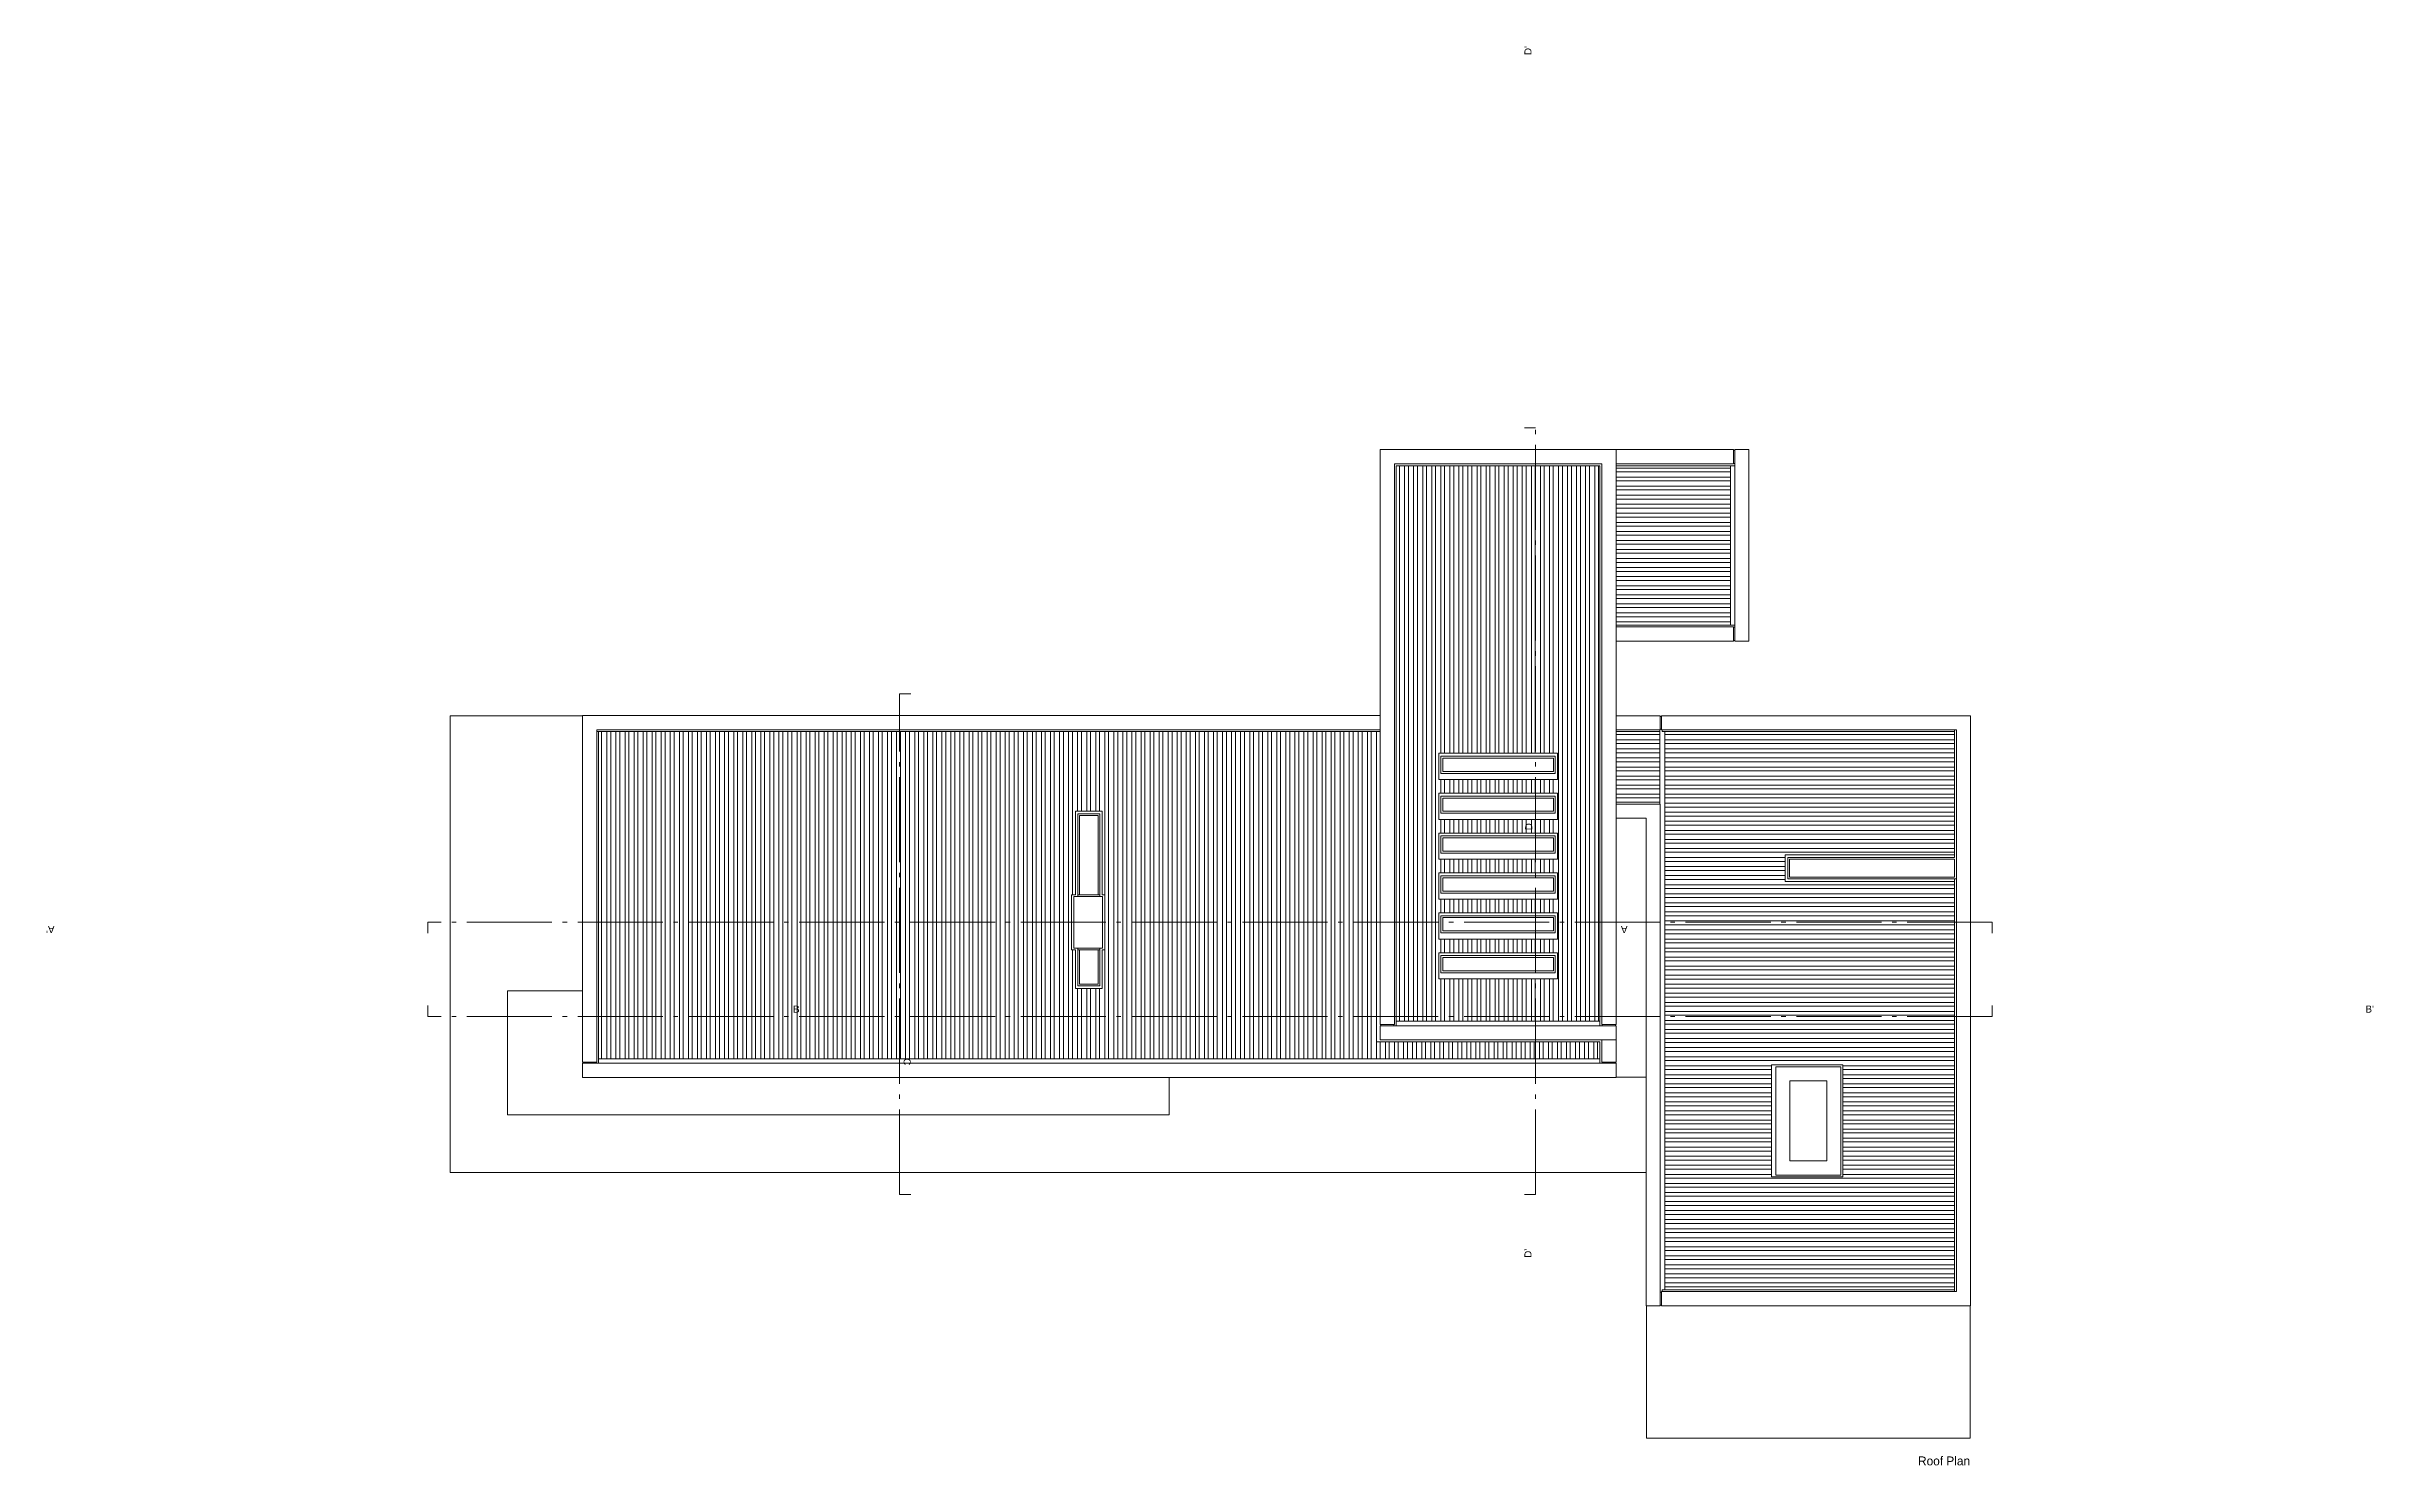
# Model space of a CAD drawing. Header units: inches. Extents: x 23 to 96, y 10 to 141.
# Drawn here: x 27.1 to 79.6, y 109.1 to 141.1 of the extents above; entities that cross this region are included whole.
import ezdxf

# ---------------------------------------------------------------- set-up
doc = ezdxf.new("R2010")
doc.units = ezdxf.units.IN
doc.header["$MEASUREMENT"] = 0
doc.linetypes.add('ACAD_ISO04W100', pattern=[30, 24, -3, 0, -3])
for name, color, linetype, lineweight in [('Dash dot', 252, 'ACAD_ISO04W100', 0), ('Legends', 7, 'Continuous', 0), ('View in first plane', 250, 'Continuous', 0), ('View in second plane', 253, 'Continuous', 0)]:
    doc.layers.add(name, color=color, linetype=linetype, lineweight=lineweight)
doc.styles.add('texto', font='txt.shx')

msp = doc.modelspace()

# ---------------------------------------------------------------- texts
at = {"layer": 'Legends', "char_height": 0.16, "width": 8.5641, "attachment_point": 3, "style": 'texto'}
for s, insert, rotation in [("{\\fArial|b0|i0|c0|p34;D'}", (60.468, 141.114), 90), ('{\\fArial|b0|i0|c0|p34;D}', (60.485, 123.577), 90), ("{\\fArial|b0|i0|c0|p34;A'}", (27.109, 121.099), 180), ('{\\fArial|b0|i0|c0|p34;A}', (62.646, 121.096), 180), ('{\\fArial|b0|i0|c0|p34;C}', (46.62, 118.111), 270), ("{\\fArial|b0|i0|c0|p34;D'}", (60.468, 113.971), 90)]:
    msp.add_mtext(s, dxfattribs=dict(at, insert=insert, rotation=rotation))
at = {"layer": 'Legends', "attachment_point": 3, "style": 'texto'}
for s, insert, char_height, width in [('{\\fArial|b0|i0|c0|p34;B}', (44.112, 119.461), 0.16, 8.5641), ("{\\fArial|b0|i0|c0|p34;B'}", (79.638, 119.461), 0.16, 8.5641), ('{\\fCentury Gothic|b0|i0|c0|p34;Roof Plan}', (70.525, 109.284), 0.2, 17.12821)]:
    msp.add_mtext(s, dxfattribs=dict(at, insert=insert, char_height=char_height, width=width))

# ---------------------------------------------------------------- linework, layer by layer
at = {"layer": 'Dash dot', "ltscale": 0.08}
for p, q in [((60.468, 132.496), (60.718, 132.496)), ((60.718, 115.196), (60.718, 132.496)), ((46.37, 115.196), (46.37, 126.496)), ((46.37, 126.496), (46.62, 126.496)), ((71.025, 121.343), (35.725, 121.343)), ((35.725, 121.093), (35.725, 121.343)), ((71.025, 121.093), (71.025, 121.343)), ((35.725, 119.211), (35.725, 119.461)), ((71.025, 119.211), (35.725, 119.211)), ((71.025, 119.461), (71.025, 119.211)), ((46.37, 115.196), (46.62, 115.196)), ((60.468, 115.196), (60.718, 115.196))]:
    msp.add_line(p, q, dxfattribs=at)
at = {"layer": 'View in first plane'}
for p, q in [((57.215, 119.036), (57.215, 132.006)), ((62.535, 132.006), (57.215, 132.006)), ((62.535, 119.036), (62.535, 132.006)), ((57.535, 119.036), (57.535, 131.686)), ((62.215, 131.686), (57.535, 131.686)), ((62.173, 131.644), (57.577, 131.644)), ((57.577, 119.006), (57.577, 131.644)), ((57.646, 119.107), (57.646, 131.644)), ((57.764, 119.107), (57.764, 131.644)), ((57.85, 119.107), (57.85, 131.644)), ((57.969, 119.107), (57.969, 131.644)), ((58.055, 119.107), (58.055, 131.644)), ((58.173, 119.107), (58.173, 131.644)), ((58.259, 119.107), (58.259, 131.644)), ((58.378, 119.107), (58.378, 131.644)), ((58.464, 119.107), (58.464, 131.644)), ((58.582, 125.154), (58.582, 131.644)), ((58.668, 125.154), (58.668, 131.644)), ((58.786, 125.154), (58.786, 131.644)), ((58.872, 125.154), (58.872, 131.644)), ((58.991, 125.154), (58.991, 131.644)), ((59.076, 125.154), (59.076, 131.644)), ((59.195, 125.154), (59.195, 131.644)), ((59.281, 125.154), (59.281, 131.644)), ((59.399, 125.154), (59.399, 131.644)), ((59.485, 125.154), (59.485, 131.644)), ((59.603, 125.154), (59.603, 131.644)), ((59.689, 125.154), (59.689, 131.644)), ((59.808, 125.154), (59.808, 131.644)), ((59.894, 125.154), (59.894, 131.644)), ((60.012, 125.154), (60.012, 131.644)), ((60.098, 125.154), (60.098, 131.644)), ((60.216, 125.154), (60.216, 131.644)), ((60.302, 125.154), (60.302, 131.644)), ((60.42, 125.154), (60.42, 131.644)), ((60.506, 125.154), (60.506, 131.644)), ((60.625, 125.154), (60.625, 131.644)), ((60.711, 125.154), (60.711, 131.644)), ((60.829, 125.154), (60.829, 131.644)), ((60.915, 125.154), (60.915, 131.644)), ((61.033, 125.154), (61.033, 131.644)), ((61.119, 125.154), (61.119, 131.644)), ((61.238, 119.107), (61.238, 131.644)), ((61.324, 119.107), (61.324, 131.644)), ((61.442, 119.107), (61.442, 131.644)), ((61.528, 119.107), (61.528, 131.644)), ((61.646, 119.107), (61.646, 131.644)), ((61.732, 119.107), (61.732, 131.644)), ((61.85, 119.107), (61.85, 131.644)), ((61.936, 119.107), (61.936, 131.644)), ((62.055, 119.107), (62.055, 131.644)), ((62.141, 119.107), (62.141, 131.644)), ((62.173, 119.006), (62.173, 131.644)), ((62.215, 119.036), (62.215, 131.686)), ((58.535, 125.154), (61.215, 125.154)), ((58.535, 124.562), (58.535, 125.154)), ((58.585, 125.088), (61.165, 125.088)), ((58.585, 124.7), (58.585, 125.088)), ((58.625, 125.044), (61.125, 125.044)), ((58.625, 124.744), (58.625, 125.044)), ((61.125, 124.744), (61.125, 125.044)), ((61.165, 124.7), (61.165, 125.088)), ((61.215, 124.562), (61.215, 125.154)), ((58.535, 124.562), (61.215, 124.562)), ((58.582, 124.562), (58.582, 124.254)), ((58.585, 124.7), (61.165, 124.7)), ((58.625, 124.744), (61.125, 124.744)), ((58.668, 124.562), (58.668, 124.254)), ((58.786, 124.562), (58.786, 124.254)), ((58.872, 124.562), (58.872, 124.254)), ((58.991, 124.562), (58.991, 124.254)), ((59.076, 124.562), (59.076, 124.254)), ((59.195, 124.562), (59.195, 124.254)), ((59.281, 124.562), (59.281, 124.254)), ((59.399, 124.562), (59.399, 124.254)), ((59.485, 124.562), (59.485, 124.254)), ((59.603, 124.562), (59.603, 124.254)), ((59.689, 124.562), (59.689, 124.254)), ((59.808, 124.562), (59.808, 124.254)), ((59.894, 124.562), (59.894, 124.254)), ((60.012, 124.562), (60.012, 124.254)), ((60.098, 124.562), (60.098, 124.254)), ((60.216, 124.562), (60.216, 124.254)), ((60.302, 124.562), (60.302, 124.254)), ((60.42, 124.562), (60.42, 124.254)), ((60.506, 124.562), (60.506, 124.254)), ((60.625, 124.562), (60.625, 124.254)), ((60.711, 124.562), (60.711, 124.254)), ((60.829, 124.562), (60.829, 124.254)), ((60.915, 124.562), (60.915, 124.254)), ((61.033, 124.562), (61.033, 124.254)), ((61.119, 124.562), (61.119, 124.254)), ((58.535, 124.254), (61.215, 124.254)), ((58.535, 123.662), (58.535, 124.254)), ((58.585, 124.188), (61.165, 124.188)), ((58.585, 123.8), (58.585, 124.188)), ((58.625, 124.144), (61.125, 124.144)), ((58.625, 123.844), (58.625, 124.144)), ((61.125, 123.844), (61.125, 124.144)), ((61.165, 123.8), (61.165, 124.188)), ((61.215, 123.662), (61.215, 124.254)), ((58.535, 123.662), (61.215, 123.662)), ((58.582, 123.662), (58.582, 123.354)), ((58.585, 123.8), (61.165, 123.8)), ((58.625, 123.844), (61.125, 123.844)), ((58.668, 123.662), (58.668, 123.354)), ((58.786, 123.662), (58.786, 123.354)), ((58.872, 123.662), (58.872, 123.354)), ((58.991, 123.662), (58.991, 123.354)), ((59.076, 123.662), (59.076, 123.354)), ((59.195, 123.662), (59.195, 123.354)), ((59.281, 123.662), (59.281, 123.354)), ((59.399, 123.662), (59.399, 123.354)), ((59.485, 123.662), (59.485, 123.354)), ((59.603, 123.662), (59.603, 123.354)), ((59.689, 123.662), (59.689, 123.354)), ((59.808, 123.662), (59.808, 123.354)), ((59.894, 123.662), (59.894, 123.354)), ((60.012, 123.662), (60.012, 123.354)), ((60.098, 123.662), (60.098, 123.354)), ((60.216, 123.662), (60.216, 123.354)), ((60.302, 123.662), (60.302, 123.354)), ((60.42, 123.662), (60.42, 123.354)), ((60.506, 123.662), (60.506, 123.354)), ((60.625, 123.662), (60.625, 123.354)), ((60.711, 123.662), (60.711, 123.354)), ((60.829, 123.662), (60.829, 123.354)), ((60.915, 123.662), (60.915, 123.354)), ((61.033, 123.662), (61.033, 123.354)), ((61.119, 123.662), (61.119, 123.354)), ((58.535, 123.354), (61.215, 123.354)), ((58.535, 122.762), (58.535, 123.354)), ((58.585, 123.288), (61.165, 123.288)), ((58.585, 122.9), (58.585, 123.288)), ((58.585, 122.9), (61.165, 122.9)), ((58.625, 123.244), (61.125, 123.244)), ((58.625, 122.944), (58.625, 123.244)), ((58.625, 122.944), (61.125, 122.944)), ((61.125, 122.944), (61.125, 123.244)), ((61.165, 122.9), (61.165, 123.288)), ((61.215, 122.762), (61.215, 123.354)), ((58.535, 122.762), (61.215, 122.762)), ((58.535, 122.454), (61.215, 122.454)), ((58.535, 121.862), (58.535, 122.454)), ((58.582, 122.762), (58.582, 122.454)), ((58.585, 122.388), (61.165, 122.388)), ((58.585, 122), (58.585, 122.388)), ((58.625, 122.344), (61.125, 122.344)), ((58.625, 122.044), (58.625, 122.344)), ((58.668, 122.762), (58.668, 122.454)), ((58.786, 122.762), (58.786, 122.454)), ((58.872, 122.762), (58.872, 122.454)), ((58.991, 122.762), (58.991, 122.454)), ((59.076, 122.762), (59.076, 122.454)), ((59.195, 122.762), (59.195, 122.454)), ((59.281, 122.762), (59.281, 122.454)), ((59.399, 122.762), (59.399, 122.454)), ((59.485, 122.762), (59.485, 122.454)), ((59.603, 122.762), (59.603, 122.454)), ((59.689, 122.762), (59.689, 122.454)), ((59.808, 122.762), (59.808, 122.454)), ((59.894, 122.762), (59.894, 122.454)), ((60.012, 122.762), (60.012, 122.454)), ((60.098, 122.762), (60.098, 122.454)), ((60.216, 122.762), (60.216, 122.454)), ((60.302, 122.762), (60.302, 122.454)), ((60.42, 122.762), (60.42, 122.454)), ((60.506, 122.762), (60.506, 122.454)), ((60.625, 122.762), (60.625, 122.454)), ((60.711, 122.762), (60.711, 122.454)), ((60.829, 122.762), (60.829, 122.454)), ((60.915, 122.762), (60.915, 122.454)), ((61.033, 122.762), (61.033, 122.454)), ((61.119, 122.762), (61.119, 122.454)), ((61.125, 122.044), (61.125, 122.344)), ((61.165, 122), (61.165, 122.388)), ((61.215, 121.862), (61.215, 122.454)), ((58.535, 121.862), (61.215, 121.862)), ((58.582, 121.862), (58.582, 121.554)), ((58.585, 122), (61.165, 122)), ((58.625, 122.044), (61.125, 122.044)), ((58.668, 121.862), (58.668, 121.554)), ((58.786, 121.862), (58.786, 121.554)), ((58.872, 121.862), (58.872, 121.554)), ((58.991, 121.862), (58.991, 121.554)), ((59.076, 121.862), (59.076, 121.554)), ((59.195, 121.862), (59.195, 121.554)), ((59.281, 121.862), (59.281, 121.554)), ((59.399, 121.862), (59.399, 121.554)), ((59.485, 121.862), (59.485, 121.554)), ((59.603, 121.862), (59.603, 121.554)), ((59.689, 121.862), (59.689, 121.554)), ((59.808, 121.862), (59.808, 121.554)), ((59.894, 121.862), (59.894, 121.554)), ((60.012, 121.862), (60.012, 121.554)), ((60.098, 121.862), (60.098, 121.554)), ((60.216, 121.862), (60.216, 121.554)), ((60.302, 121.862), (60.302, 121.554)), ((60.42, 121.862), (60.42, 121.554)), ((60.506, 121.862), (60.506, 121.554)), ((60.625, 121.862), (60.625, 121.554)), ((60.711, 121.862), (60.711, 121.554)), ((60.829, 121.862), (60.829, 121.554)), ((60.915, 121.862), (60.915, 121.554)), ((61.033, 121.862), (61.033, 121.554)), ((61.119, 121.862), (61.119, 121.554)), ((58.535, 121.554), (61.215, 121.554)), ((58.535, 120.962), (58.535, 121.554)), ((58.585, 121.488), (61.165, 121.488)), ((58.585, 121.1), (58.585, 121.488)), ((58.625, 121.444), (61.125, 121.444)), ((58.625, 121.144), (58.625, 121.444)), ((61.125, 121.144), (61.125, 121.444)), ((61.165, 121.1), (61.165, 121.488)), ((61.215, 120.962), (61.215, 121.554)), ((58.535, 120.962), (61.215, 120.962)), ((58.582, 120.962), (58.582, 120.654)), ((58.585, 121.1), (61.165, 121.1)), ((58.625, 121.144), (61.125, 121.144)), ((58.668, 120.962), (58.668, 120.654)), ((58.786, 120.962), (58.786, 120.654)), ((58.872, 120.962), (58.872, 120.654)), ((58.991, 120.962), (58.991, 120.654)), ((59.076, 120.962), (59.076, 120.654)), ((59.195, 120.962), (59.195, 120.654)), ((59.281, 120.962), (59.281, 120.654)), ((59.399, 120.962), (59.399, 120.654)), ((59.485, 120.962), (59.485, 120.654)), ((59.603, 120.962), (59.603, 120.654)), ((59.689, 120.962), (59.689, 120.654)), ((59.808, 120.962), (59.808, 120.654)), ((59.894, 120.962), (59.894, 120.654)), ((60.012, 120.962), (60.012, 120.654)), ((60.098, 120.962), (60.098, 120.654)), ((60.216, 120.962), (60.216, 120.654)), ((60.302, 120.962), (60.302, 120.654)), ((60.42, 120.962), (60.42, 120.654)), ((60.506, 120.962), (60.506, 120.654)), ((60.625, 120.962), (60.625, 120.654)), ((60.711, 120.962), (60.711, 120.654)), ((60.829, 120.962), (60.829, 120.654)), ((60.915, 120.962), (60.915, 120.654)), ((61.033, 120.962), (61.033, 120.654)), ((61.119, 120.962), (61.119, 120.654)), ((58.535, 120.654), (61.215, 120.654)), ((58.535, 120.062), (58.535, 120.654)), ((58.585, 120.588), (61.165, 120.588)), ((58.585, 120.2), (58.585, 120.588)), ((58.625, 120.544), (61.125, 120.544)), ((58.625, 120.244), (58.625, 120.544)), ((58.625, 120.244), (61.125, 120.244)), ((61.125, 120.244), (61.125, 120.544)), ((61.165, 120.2), (61.165, 120.588)), ((61.215, 120.062), (61.215, 120.654)), ((58.535, 120.062), (61.215, 120.062)), ((58.582, 120.062), (58.582, 119.107)), ((58.585, 120.2), (61.165, 120.2)), ((58.668, 120.062), (58.668, 119.107)), ((58.786, 120.062), (58.786, 119.107)), ((58.872, 120.062), (58.872, 119.107)), ((58.991, 120.062), (58.991, 119.107)), ((59.076, 120.062), (59.076, 119.107)), ((59.195, 120.062), (59.195, 119.107)), ((59.281, 120.062), (59.281, 119.107)), ((59.399, 120.062), (59.399, 119.107)), ((59.485, 120.062), (59.485, 119.107)), ((59.603, 120.062), (59.603, 119.107)), ((59.689, 120.062), (59.689, 119.107)), ((59.808, 120.062), (59.808, 119.107)), ((59.894, 120.062), (59.894, 119.107)), ((60.012, 120.062), (60.012, 119.107)), ((60.098, 120.062), (60.098, 119.107)), ((60.216, 120.062), (60.216, 119.107)), ((60.302, 120.062), (60.302, 119.107)), ((60.42, 120.062), (60.42, 119.107)), ((60.506, 120.062), (60.506, 119.107)), ((60.625, 120.062), (60.625, 119.107)), ((60.711, 120.062), (60.711, 119.107)), ((60.829, 120.062), (60.829, 119.107)), ((60.915, 120.062), (60.915, 119.107)), ((61.033, 120.062), (61.033, 119.107)), ((61.119, 120.062), (61.119, 119.107)), ((57.535, 119.036), (57.215, 119.036)), ((57.215, 118.686), (57.215, 119.006)), ((62.535, 119.006), (57.215, 119.006)), ((62.535, 118.686), (57.215, 118.686)), ((57.225, 119.036), (57.225, 119.006)), ((57.525, 119.036), (57.525, 119.006)), ((57.577, 119.107), (62.173, 119.107)), ((62.215, 119.036), (62.535, 119.036)), ((62.225, 119.036), (62.225, 119.006)), ((62.525, 119.036), (62.525, 119.006)), ((62.535, 118.686), (62.535, 119.006))]:
    msp.add_line(p, q, dxfattribs=at)
at = {"layer": 'View in second plane'}
for p, q in [((62.535, 132.006), (65.185, 132.006)), ((65.185, 131.686), (65.185, 132.006)), ((65.185, 131.996), (65.215, 131.996)), ((65.215, 127.686), (65.215, 132.006)), ((65.215, 132.006), (65.535, 132.006)), ((65.535, 127.686), (65.535, 132.006)), ((62.535, 131.686), (65.185, 131.686)), ((65.215, 131.644), (62.535, 131.644)), ((65.115, 131.591), (62.535, 131.591)), ((65.115, 131.505), (62.535, 131.505)), ((65.115, 131.387), (62.535, 131.387)), ((65.115, 131.301), (62.535, 131.301)), ((65.115, 128.048), (65.115, 131.644)), ((65.185, 131.696), (65.215, 131.696)), ((65.115, 131.182), (62.535, 131.182)), ((65.115, 131.096), (62.535, 131.096)), ((65.115, 130.978), (62.535, 130.978)), ((65.115, 130.892), (62.535, 130.892)), ((65.115, 130.774), (62.535, 130.774)), ((65.115, 130.688), (62.535, 130.688)), ((65.115, 130.57), (62.535, 130.57)), ((65.115, 130.484), (62.535, 130.484)), ((65.115, 130.365), (62.535, 130.365)), ((65.115, 130.279), (62.535, 130.279)), ((65.115, 130.161), (62.535, 130.161)), ((65.115, 130.075), (62.535, 130.075)), ((65.115, 129.957), (62.535, 129.957)), ((65.115, 129.871), (62.535, 129.871)), ((65.115, 129.752), (62.535, 129.752)), ((65.115, 129.666), (62.535, 129.666)), ((65.115, 129.548), (62.535, 129.548)), ((65.115, 129.462), (62.535, 129.462)), ((65.115, 129.344), (62.535, 129.344)), ((65.115, 129.258), (62.535, 129.258)), ((65.115, 129.14), (62.535, 129.14)), ((65.115, 129.054), (62.535, 129.054)), ((65.115, 128.935), (62.535, 128.935)), ((65.115, 128.849), (62.535, 128.849)), ((65.115, 128.731), (62.535, 128.731)), ((65.115, 128.645), (62.535, 128.645)), ((65.115, 128.527), (62.535, 128.527)), ((65.115, 128.44), (62.535, 128.44)), ((65.115, 128.322), (62.535, 128.322)), ((65.115, 128.236), (62.535, 128.236)), ((65.115, 128.118), (62.535, 128.118)), ((65.215, 128.048), (62.535, 128.048)), ((62.535, 128.006), (65.185, 128.006)), ((62.535, 127.686), (65.185, 127.686)), ((65.185, 128.006), (65.185, 127.686)), ((65.185, 127.996), (65.215, 127.996)), ((65.185, 127.696), (65.215, 127.696)), ((65.215, 127.686), (65.535, 127.686)), ((36.225, 125.996), (36.225, 115.696)), ((39.215, 125.996), (36.225, 125.996)), ((57.215, 126.006), (39.215, 126.006)), ((39.215, 118.186), (39.215, 126.006)), ((57.215, 125.686), (39.535, 125.686)), ((39.535, 118.186), (39.535, 125.686)), ((57.215, 125.644), (39.535, 125.644)), ((39.577, 118.158), (39.577, 125.644)), ((39.646, 118.257), (39.646, 125.644)), ((39.764, 118.257), (39.764, 125.644)), ((39.85, 118.257), (39.85, 125.644)), ((39.968, 118.257), (39.968, 125.644)), ((40.055, 118.257), (40.055, 125.644)), ((40.173, 118.257), (40.173, 125.644)), ((40.259, 118.257), (40.259, 125.644)), ((40.378, 118.257), (40.378, 125.644)), ((40.464, 118.257), (40.464, 125.644)), ((40.582, 118.257), (40.582, 125.644)), ((40.668, 118.257), (40.668, 125.644)), ((40.786, 118.257), (40.786, 125.644)), ((40.872, 118.257), (40.872, 125.644)), ((40.991, 118.257), (40.991, 125.644)), ((41.076, 118.257), (41.076, 125.644)), ((41.195, 118.257), (41.195, 125.644)), ((41.281, 118.257), (41.281, 125.644)), ((41.399, 118.257), (41.399, 125.644)), ((41.485, 118.257), (41.485, 125.644)), ((41.603, 118.257), (41.603, 125.644)), ((41.689, 118.257), (41.689, 125.644)), ((41.808, 118.257), (41.808, 125.644)), ((41.894, 118.257), (41.894, 125.644)), ((42.012, 118.257), (42.012, 125.644)), ((42.098, 118.257), (42.098, 125.644)), ((42.216, 118.257), (42.216, 125.644)), ((42.302, 118.257), (42.302, 125.644)), ((42.42, 118.257), (42.42, 125.644)), ((42.506, 118.257), (42.506, 125.644)), ((42.625, 118.257), (42.625, 125.644)), ((42.711, 118.257), (42.711, 125.644)), ((42.829, 118.257), (42.829, 125.644)), ((42.915, 118.257), (42.915, 125.644)), ((43.033, 118.257), (43.033, 125.644)), ((43.119, 118.257), (43.119, 125.644)), ((43.238, 118.257), (43.238, 125.644)), ((43.324, 118.257), (43.324, 125.644)), ((43.442, 118.257), (43.442, 125.644)), ((43.528, 118.257), (43.528, 125.644)), ((43.646, 118.257), (43.646, 125.644)), ((43.732, 118.257), (43.732, 125.644)), ((43.85, 118.257), (43.85, 125.644)), ((43.936, 118.257), (43.936, 125.644)), ((44.055, 118.257), (44.055, 125.644)), ((44.141, 118.257), (44.141, 125.644)), ((44.259, 118.257), (44.259, 125.644)), ((44.345, 118.257), (44.345, 125.644)), ((44.463, 118.257), (44.463, 125.644)), ((44.549, 118.257), (44.549, 125.644)), ((44.668, 118.257), (44.668, 125.644)), ((44.753, 118.257), (44.753, 125.644)), ((44.872, 118.257), (44.872, 125.644)), ((44.958, 118.257), (44.958, 125.644)), ((45.076, 118.257), (45.076, 125.644)), ((45.162, 118.257), (45.162, 125.644)), ((45.28, 118.257), (45.28, 125.644)), ((45.366, 118.257), (45.366, 125.644)), ((45.485, 118.257), (45.485, 125.644)), ((45.571, 118.257), (45.571, 125.644)), ((45.689, 118.257), (45.689, 125.644)), ((45.775, 118.257), (45.775, 125.644)), ((45.893, 118.257), (45.893, 125.644)), ((45.979, 118.257), (45.979, 125.644)), ((46.097, 118.257), (46.097, 125.644)), ((46.183, 118.257), (46.183, 125.644)), ((46.302, 118.257), (46.302, 125.644)), ((46.388, 118.257), (46.388, 125.644)), ((46.506, 118.257), (46.506, 125.644)), ((46.592, 118.257), (46.592, 125.644)), ((46.71, 118.257), (46.71, 125.644)), ((46.796, 118.257), (46.796, 125.644)), ((46.915, 118.257), (46.915, 125.644)), ((47.001, 118.257), (47.001, 125.644)), ((47.119, 118.257), (47.119, 125.644)), ((47.205, 118.257), (47.205, 125.644)), ((47.323, 118.257), (47.323, 125.644)), ((47.409, 118.257), (47.409, 125.644)), ((47.527, 118.257), (47.527, 125.644)), ((47.613, 118.257), (47.613, 125.644)), ((47.732, 118.257), (47.732, 125.644)), ((47.818, 118.257), (47.818, 125.644)), ((47.936, 118.257), (47.936, 125.644)), ((48.022, 118.257), (48.022, 125.644)), ((48.14, 118.257), (48.14, 125.644)), ((48.226, 118.257), (48.226, 125.644)), ((48.344, 118.257), (48.344, 125.644)), ((48.43, 118.257), (48.43, 125.644)), ((48.549, 118.257), (48.549, 125.644)), ((48.635, 118.257), (48.635, 125.644)), ((48.753, 118.257), (48.753, 125.644)), ((48.839, 118.257), (48.839, 125.644)), ((48.957, 118.257), (48.957, 125.644)), ((49.043, 118.257), (49.043, 125.644)), ((49.162, 118.257), (49.162, 125.644)), ((49.248, 118.257), (49.248, 125.644)), ((49.366, 118.257), (49.366, 125.644)), ((49.452, 118.257), (49.452, 125.644)), ((49.57, 118.257), (49.57, 125.644)), ((49.656, 118.257), (49.656, 125.644)), ((49.774, 118.257), (49.774, 125.644)), ((49.86, 118.257), (49.86, 125.644)), ((49.979, 118.257), (49.979, 125.644)), ((50.065, 118.257), (50.065, 125.644)), ((50.183, 118.257), (50.183, 125.644)), ((50.269, 121.961), (50.269, 125.644)), ((50.387, 123.846), (50.387, 125.644)), ((50.473, 123.846), (50.473, 125.644)), ((50.592, 123.846), (50.592, 125.644)), ((50.678, 123.846), (50.678, 125.644)), ((50.796, 123.846), (50.796, 125.644)), ((50.882, 123.846), (50.882, 125.644)), ((51, 118.257), (51, 125.644)), ((51.086, 118.257), (51.086, 125.644)), ((51.204, 118.257), (51.204, 125.644)), ((51.29, 118.257), (51.29, 125.644)), ((51.409, 118.257), (51.409, 125.644)), ((51.495, 118.257), (51.495, 125.644)), ((51.613, 118.257), (51.613, 125.644)), ((51.699, 118.257), (51.699, 125.644)), ((51.817, 118.257), (51.817, 125.644)), ((51.903, 118.257), (51.903, 125.644)), ((52.021, 118.257), (52.021, 125.644)), ((52.107, 118.257), (52.107, 125.644)), ((52.226, 118.257), (52.226, 125.644)), ((52.312, 118.257), (52.312, 125.644)), ((52.43, 118.257), (52.43, 125.644)), ((52.516, 118.257), (52.516, 125.644)), ((52.634, 118.257), (52.634, 125.644)), ((52.72, 118.257), (52.72, 125.644)), ((52.839, 118.257), (52.839, 125.644)), ((52.925, 118.257), (52.925, 125.644)), ((53.043, 118.257), (53.043, 125.644)), ((53.129, 118.257), (53.129, 125.644)), ((53.247, 118.257), (53.247, 125.644)), ((53.333, 118.257), (53.333, 125.644)), ((53.451, 118.257), (53.451, 125.644)), ((53.537, 118.257), (53.537, 125.644)), ((53.656, 118.257), (53.656, 125.644)), ((53.742, 118.257), (53.742, 125.644)), ((53.86, 118.257), (53.86, 125.644)), ((53.946, 118.257), (53.946, 125.644)), ((54.064, 118.257), (54.064, 125.644)), ((54.15, 118.257), (54.15, 125.644)), ((54.269, 118.257), (54.269, 125.644)), ((54.354, 118.257), (54.354, 125.644)), ((54.473, 118.257), (54.473, 125.644)), ((54.559, 118.257), (54.559, 125.644)), ((54.677, 118.257), (54.677, 125.644)), ((54.763, 118.257), (54.763, 125.644)), ((54.881, 118.257), (54.881, 125.644)), ((54.967, 118.257), (54.967, 125.644)), ((55.086, 118.257), (55.086, 125.644)), ((55.172, 118.257), (55.172, 125.644)), ((55.29, 118.257), (55.29, 125.644)), ((55.376, 118.257), (55.376, 125.644)), ((55.494, 118.257), (55.494, 125.644)), ((55.58, 118.257), (55.58, 125.644)), ((55.698, 118.257), (55.698, 125.644)), ((55.784, 118.257), (55.784, 125.644)), ((55.903, 118.257), (55.903, 125.644)), ((55.989, 118.257), (55.989, 125.644)), ((56.107, 118.257), (56.107, 125.644)), ((56.193, 118.257), (56.193, 125.644)), ((56.311, 118.257), (56.311, 125.644)), ((56.397, 118.257), (56.397, 125.644)), ((56.516, 118.257), (56.516, 125.644)), ((56.602, 118.257), (56.602, 125.644)), ((56.72, 118.257), (56.72, 125.644)), ((56.806, 118.257), (56.806, 125.644)), ((56.924, 118.257), (56.924, 125.644)), ((57.01, 118.257), (57.01, 125.644)), ((57.128, 118.257), (57.128, 125.644)), ((63.535, 125.996), (62.535, 125.996)), ((63.535, 125.686), (62.535, 125.686)), ((63.525, 125.644), (62.535, 125.644)), ((62.535, 125.575), (63.525, 125.575)), ((63.525, 125.686), (63.525, 125.644)), ((63.525, 124.006), (63.525, 125.644)), ((63.535, 125.686), (63.535, 125.996)), ((63.563, 125.986), (63.535, 125.986)), ((63.563, 125.696), (63.535, 125.696)), ((70.535, 125.996), (63.563, 125.996)), ((63.563, 125.686), (63.563, 125.996)), ((70.215, 125.686), (63.563, 125.686)), ((63.573, 125.686), (63.573, 125.644)), ((70.173, 125.644), (63.573, 125.644)), ((63.634, 113.048), (63.634, 125.644)), ((63.634, 125.575), (70.173, 125.575)), ((70.173, 122.801), (70.173, 125.686)), ((70.215, 113.006), (70.215, 125.686)), ((70.535, 112.686), (70.535, 125.996)), ((62.535, 125.457), (63.525, 125.457)), ((62.535, 125.371), (63.525, 125.371)), ((62.535, 125.253), (63.525, 125.253)), ((62.535, 125.166), (63.525, 125.166)), ((62.535, 125.048), (63.525, 125.048)), ((63.634, 125.457), (70.173, 125.457)), ((63.634, 125.371), (70.173, 125.371)), ((63.634, 125.253), (70.173, 125.253)), ((63.634, 125.166), (70.173, 125.166)), ((63.634, 125.048), (70.173, 125.048)), ((62.535, 124.962), (63.525, 124.962)), ((62.535, 124.844), (63.525, 124.844)), ((62.535, 124.758), (63.525, 124.758)), ((62.535, 124.639), (63.525, 124.639)), ((62.535, 124.553), (63.525, 124.553)), ((63.634, 124.962), (70.173, 124.962)), ((63.634, 124.844), (70.173, 124.844)), ((63.634, 124.758), (70.173, 124.758)), ((63.634, 124.639), (70.173, 124.639)), ((63.634, 124.553), (70.173, 124.553)), ((57.128, 123.936), (57.128, 124.349)), ((62.535, 124.435), (63.525, 124.435)), ((62.535, 124.349), (63.525, 124.349)), ((62.535, 124.231), (63.525, 124.231)), ((62.535, 124.145), (63.525, 124.145)), ((63.525, 124.048), (62.535, 124.048)), ((63.535, 124.006), (62.535, 124.006)), ((63.535, 112.686), (63.535, 124.006)), ((63.634, 124.435), (70.173, 124.435)), ((63.634, 124.349), (70.173, 124.349)), ((63.634, 124.231), (70.173, 124.231)), ((63.634, 124.145), (70.173, 124.145)), ((63.634, 124.026), (70.173, 124.026)), ((63.634, 123.941), (70.173, 123.941)), ((50.34, 121.961), (50.34, 123.846)), ((50.94, 123.846), (50.34, 123.846)), ((50.39, 121.921), (50.39, 123.786)), ((50.89, 123.786), (50.39, 123.786)), ((50.43, 121.961), (50.43, 123.746)), ((50.85, 123.746), (50.43, 123.746)), ((50.85, 121.961), (50.85, 123.746)), ((50.89, 121.921), (50.89, 123.786)), ((50.94, 121.961), (50.94, 123.846)), ((63.215, 123.686), (62.535, 123.686)), ((63.215, 112.686), (63.215, 123.686)), ((63.634, 123.822), (70.173, 123.822)), ((63.634, 123.736), (70.173, 123.736)), ((63.634, 123.618), (70.173, 123.618)), ((63.634, 123.532), (70.173, 123.532)), ((63.634, 123.414), (70.173, 123.414)), ((63.634, 123.328), (70.173, 123.328)), ((63.634, 123.209), (70.173, 123.209)), ((63.634, 123.123), (70.173, 123.123)), ((63.634, 123.005), (70.173, 123.005)), ((63.634, 122.919), (70.173, 122.919)), ((63.634, 122.801), (66.35, 122.801)), ((63.634, 122.715), (66.35, 122.715)), ((63.634, 122.597), (66.35, 122.597)), ((63.634, 122.511), (66.35, 122.511)), ((63.634, 122.392), (66.35, 122.392)), ((70.173, 122.861), (66.35, 122.861)), ((66.35, 122.861), (66.35, 122.261)), ((66.41, 122.801), (66.41, 122.321)), ((66.41, 122.801), (70.173, 122.801)), ((66.45, 122.361), (66.45, 122.761)), ((66.45, 122.761), (70.175, 122.761)), ((66.87, 122.761), (66.45, 122.761)), ((66.45, 122.361), (70.175, 122.361)), ((70.175, 122.361), (70.175, 122.761)), ((50.34, 121.961), (50.25, 121.961)), ((50.25, 120.717), (50.25, 121.961)), ((50.3, 120.759), (50.3, 121.921)), ((50.95, 121.921), (50.3, 121.921)), ((50.89, 121.961), (50.39, 121.961)), ((51, 121.961), (50.94, 121.961)), ((50.95, 120.759), (50.95, 121.921)), ((51, 120.717), (51, 121.961)), ((63.634, 122.306), (66.35, 122.306)), ((63.634, 122.188), (70.173, 122.188)), ((63.634, 122.102), (70.173, 122.102)), ((63.634, 121.984), (70.173, 121.984)), ((63.634, 121.898), (70.173, 121.898)), ((70.173, 122.261), (66.35, 122.261)), ((70.215, 122.321), (66.41, 122.321)), ((70.173, 113.006), (70.173, 122.321)), ((50.3, 120.759), (50.3, 121.671)), ((63.634, 121.779), (70.173, 121.779)), ((63.634, 121.693), (70.173, 121.693)), ((63.634, 121.575), (70.173, 121.575)), ((63.634, 121.489), (70.173, 121.489)), ((63.634, 121.371), (70.173, 121.371)), ((63.634, 121.285), (70.173, 121.285)), ((63.634, 121.167), (70.173, 121.167)), ((63.634, 121.081), (70.173, 121.081)), ((63.634, 120.962), (70.173, 120.962)), ((63.634, 120.876), (70.173, 120.876)), ((50.34, 120.717), (50.25, 120.717)), ((50.269, 118.257), (50.269, 120.717)), ((50.95, 120.759), (50.3, 120.759)), ((50.34, 119.846), (50.34, 120.717)), ((50.39, 119.906), (50.39, 120.759)), ((50.89, 120.717), (50.39, 120.717)), ((50.43, 119.946), (50.43, 120.717)), ((50.85, 119.946), (50.85, 120.717)), ((50.89, 119.906), (50.89, 120.759)), ((50.94, 119.846), (50.94, 120.717)), ((51, 120.717), (50.94, 120.717)), ((63.634, 120.758), (70.173, 120.758)), ((63.634, 120.672), (70.173, 120.672)), ((63.634, 120.554), (70.173, 120.554)), ((63.634, 120.468), (70.173, 120.468)), ((63.634, 120.349), (70.173, 120.349)), ((63.634, 120.264), (70.173, 120.264)), ((37.525, 116.996), (37.525, 119.796)), ((39.215, 119.796), (37.525, 119.796)), ((50.94, 119.846), (50.34, 119.846)), ((50.387, 118.257), (50.387, 119.846)), ((50.89, 119.906), (50.39, 119.906)), ((50.85, 119.946), (50.43, 119.946)), ((50.473, 118.257), (50.473, 119.846)), ((50.592, 118.257), (50.592, 119.846)), ((50.678, 118.257), (50.678, 119.846)), ((50.796, 118.257), (50.796, 119.846)), ((50.882, 118.257), (50.882, 119.846)), ((63.634, 120.145), (70.173, 120.145)), ((63.634, 120.059), (70.173, 120.059)), ((63.634, 119.941), (70.173, 119.941)), ((63.634, 119.855), (70.173, 119.855)), ((63.634, 119.737), (70.173, 119.737)), ((63.634, 119.651), (70.173, 119.651)), ((63.634, 119.532), (70.173, 119.532)), ((63.634, 119.446), (70.173, 119.446)), ((63.634, 119.328), (70.173, 119.328)), ((63.634, 119.242), (70.173, 119.242)), ((62.215, 118.186), (62.215, 118.686)), ((62.535, 118.686), (62.535, 118.186)), ((63.634, 119.124), (70.173, 119.124)), ((63.634, 119.038), (70.173, 119.038)), ((63.634, 118.92), (70.173, 118.92)), ((63.634, 118.834), (70.173, 118.834)), ((63.634, 118.715), (70.173, 118.715)), ((39.535, 118.186), (39.215, 118.186)), ((62.535, 118.158), (39.215, 118.158)), ((39.215, 117.836), (39.215, 118.158)), ((39.225, 118.186), (39.225, 118.158)), ((39.525, 118.186), (39.525, 118.158)), ((39.577, 118.257), (62.173, 118.257)), ((62.173, 118.644), (57.128, 118.644)), ((57.214, 118.257), (57.214, 118.644)), ((57.333, 118.257), (57.333, 118.644)), ((57.419, 118.257), (57.419, 118.644)), ((57.537, 118.257), (57.537, 118.644)), ((57.623, 118.257), (57.623, 118.644)), ((57.741, 118.257), (57.741, 118.644)), ((57.827, 118.257), (57.827, 118.644)), ((57.946, 118.257), (57.946, 118.644)), ((58.031, 118.257), (58.031, 118.644)), ((58.15, 118.257), (58.15, 118.644)), ((58.236, 118.257), (58.236, 118.644)), ((58.354, 118.257), (58.354, 118.644)), ((58.44, 118.257), (58.44, 118.644)), ((58.558, 118.257), (58.558, 118.644)), ((58.644, 118.257), (58.644, 118.644)), ((58.763, 118.257), (58.763, 118.644)), ((58.849, 118.257), (58.849, 118.644)), ((58.967, 118.257), (58.967, 118.644)), ((59.053, 118.257), (59.053, 118.644)), ((59.171, 118.257), (59.171, 118.644)), ((59.257, 118.257), (59.257, 118.644)), ((59.375, 118.257), (59.375, 118.644)), ((59.461, 118.257), (59.461, 118.644)), ((59.58, 118.257), (59.58, 118.644)), ((59.666, 118.257), (59.666, 118.644)), ((59.784, 118.257), (59.784, 118.644)), ((59.87, 118.257), (59.87, 118.644)), ((59.988, 118.257), (59.988, 118.644)), ((60.074, 118.257), (60.074, 118.644)), ((60.193, 118.257), (60.193, 118.644)), ((60.279, 118.257), (60.279, 118.644)), ((60.397, 118.257), (60.397, 118.644)), ((60.483, 118.257), (60.483, 118.644)), ((60.601, 118.257), (60.601, 118.644)), ((60.687, 118.257), (60.687, 118.644)), ((60.805, 118.257), (60.805, 118.644)), ((60.891, 118.257), (60.891, 118.644)), ((61.01, 118.257), (61.01, 118.644)), ((61.096, 118.257), (61.096, 118.644)), ((61.214, 118.257), (61.214, 118.644)), ((61.3, 118.257), (61.3, 118.644)), ((61.418, 118.257), (61.418, 118.644)), ((61.504, 118.257), (61.504, 118.644)), ((61.623, 118.257), (61.623, 118.644)), ((61.708, 118.257), (61.708, 118.644)), ((61.827, 118.257), (61.827, 118.644)), ((61.913, 118.257), (61.913, 118.644)), ((62.031, 118.257), (62.031, 118.644)), ((62.117, 118.257), (62.117, 118.644)), ((62.173, 118.158), (62.173, 118.644)), ((62.215, 118.186), (62.535, 118.186)), ((62.225, 118.186), (62.225, 118.158)), ((62.525, 118.186), (62.525, 118.158)), ((62.535, 118.158), (62.535, 117.836)), ((62.535, 117.836), (62.535, 118.158)), ((63.634, 118.629), (70.173, 118.629)), ((63.634, 118.511), (70.173, 118.511)), ((63.634, 118.425), (70.173, 118.425)), ((63.634, 118.307), (70.173, 118.307)), ((63.634, 118.221), (70.173, 118.221)), ((39.215, 117.836), (62.535, 117.836)), ((52.45, 117.846), (52.45, 116.996)), ((62.535, 117.846), (63.215, 117.846)), ((63.634, 118.102), (66.041, 118.102)), ((63.634, 118.016), (66.041, 118.016)), ((63.634, 117.898), (66.041, 117.898)), ((63.634, 117.812), (66.041, 117.812)), ((63.634, 117.694), (66.041, 117.694)), ((67.652, 118.123), (66.041, 118.123)), ((66.041, 115.594), (66.041, 118.123)), ((66.14, 115.636), (66.14, 118.081)), ((67.61, 118.081), (66.14, 118.081)), ((66.46, 115.956), (66.46, 117.761)), ((67.29, 117.761), (66.46, 117.761)), ((67.29, 115.956), (67.29, 117.761)), ((67.61, 115.636), (67.61, 118.081)), ((67.652, 115.594), (67.652, 118.123)), ((67.652, 118.102), (70.173, 118.102)), ((67.652, 118.016), (70.173, 118.016)), ((67.652, 117.898), (70.173, 117.898)), ((67.652, 117.812), (70.173, 117.812)), ((67.652, 117.694), (70.173, 117.694)), ((63.634, 117.608), (66.041, 117.608)), ((63.634, 117.49), (66.041, 117.49)), ((63.634, 117.404), (66.041, 117.404)), ((63.634, 117.285), (66.041, 117.285)), ((63.634, 117.199), (66.041, 117.199)), ((67.652, 117.608), (70.173, 117.608)), ((67.652, 117.49), (70.173, 117.49)), ((67.652, 117.404), (70.173, 117.404)), ((67.652, 117.285), (70.173, 117.285)), ((67.652, 117.199), (70.173, 117.199)), ((52.45, 116.996), (37.525, 116.996)), ((63.634, 117.081), (66.041, 117.081)), ((63.634, 116.995), (66.041, 116.995)), ((63.634, 116.877), (66.041, 116.877)), ((63.634, 116.791), (66.041, 116.791)), ((63.634, 116.672), (66.041, 116.672)), ((63.634, 116.587), (66.041, 116.587)), ((67.652, 117.081), (70.173, 117.081)), ((67.652, 116.995), (70.173, 116.995)), ((67.652, 116.877), (70.173, 116.877)), ((67.652, 116.791), (70.173, 116.791)), ((67.652, 116.672), (70.173, 116.672)), ((67.652, 116.587), (70.173, 116.587)), ((63.634, 116.468), (66.041, 116.468)), ((63.634, 116.382), (66.041, 116.382)), ((63.634, 116.264), (66.041, 116.264)), ((63.634, 116.178), (66.041, 116.178)), ((63.634, 116.06), (66.041, 116.06)), ((67.652, 116.468), (70.173, 116.468)), ((67.652, 116.382), (70.173, 116.382)), ((67.652, 116.264), (70.173, 116.264)), ((67.652, 116.178), (70.173, 116.178)), ((67.652, 116.06), (70.173, 116.06)), ((63.225, 115.696), (36.225, 115.696)), ((63.634, 115.974), (66.041, 115.974)), ((63.634, 115.855), (66.041, 115.855)), ((63.634, 115.769), (66.041, 115.769)), ((63.634, 115.651), (66.041, 115.651)), ((63.634, 115.565), (70.173, 115.565)), ((67.652, 115.594), (66.041, 115.594)), ((66.14, 115.636), (67.61, 115.636)), ((66.46, 115.956), (67.29, 115.956)), ((67.652, 115.974), (70.173, 115.974)), ((67.652, 115.855), (70.173, 115.855)), ((67.652, 115.769), (70.173, 115.769)), ((67.652, 115.651), (70.173, 115.651)), ((63.634, 115.447), (70.173, 115.447)), ((63.634, 115.361), (70.173, 115.361)), ((63.634, 115.243), (70.173, 115.243)), ((63.634, 115.157), (70.173, 115.157)), ((63.634, 115.038), (70.173, 115.038)), ((63.634, 114.952), (70.173, 114.952)), ((63.634, 114.834), (70.173, 114.834)), ((63.634, 114.748), (70.173, 114.748)), ((63.634, 114.63), (70.173, 114.63)), ((63.634, 114.544), (70.173, 114.544)), ((63.634, 114.425), (70.173, 114.425)), ((63.634, 114.339), (70.173, 114.339)), ((63.634, 114.221), (70.173, 114.221)), ((63.634, 114.135), (70.173, 114.135)), ((63.634, 114.017), (70.173, 114.017)), ((63.634, 113.931), (70.173, 113.931)), ((63.634, 113.813), (70.173, 113.813)), ((63.634, 113.727), (70.173, 113.727)), ((63.634, 113.608), (70.173, 113.608)), ((63.634, 113.522), (70.173, 113.522)), ((63.563, 112.996), (63.535, 112.996)), ((63.563, 112.686), (63.563, 113.006)), ((70.215, 113.006), (63.563, 113.006)), ((70.173, 113.048), (63.573, 113.048)), ((63.573, 113.006), (63.573, 113.048)), ((63.634, 113.404), (70.173, 113.404)), ((63.634, 113.318), (70.173, 113.318)), ((63.634, 113.2), (70.173, 113.2)), ((63.634, 113.114), (70.173, 113.114)), ((63.535, 112.686), (63.215, 112.686)), ((63.225, 112.686), (63.225, 109.696)), ((63.563, 112.696), (63.535, 112.696)), ((70.535, 112.686), (63.563, 112.686)), ((70.525, 112.686), (70.525, 109.696)), ((70.525, 109.696), (63.225, 109.696))]:
    msp.add_line(p, q, dxfattribs=at)

msp.set_redraw_order([(e.dxf.handle, doc.entitydb.next_handle()) for e in msp.query("TEXT MTEXT ATTDEF DIMENSION ARC_DIMENSION")])  # texts and dimensions are drawn at this point

doc.saveas('drawing.dxf')
